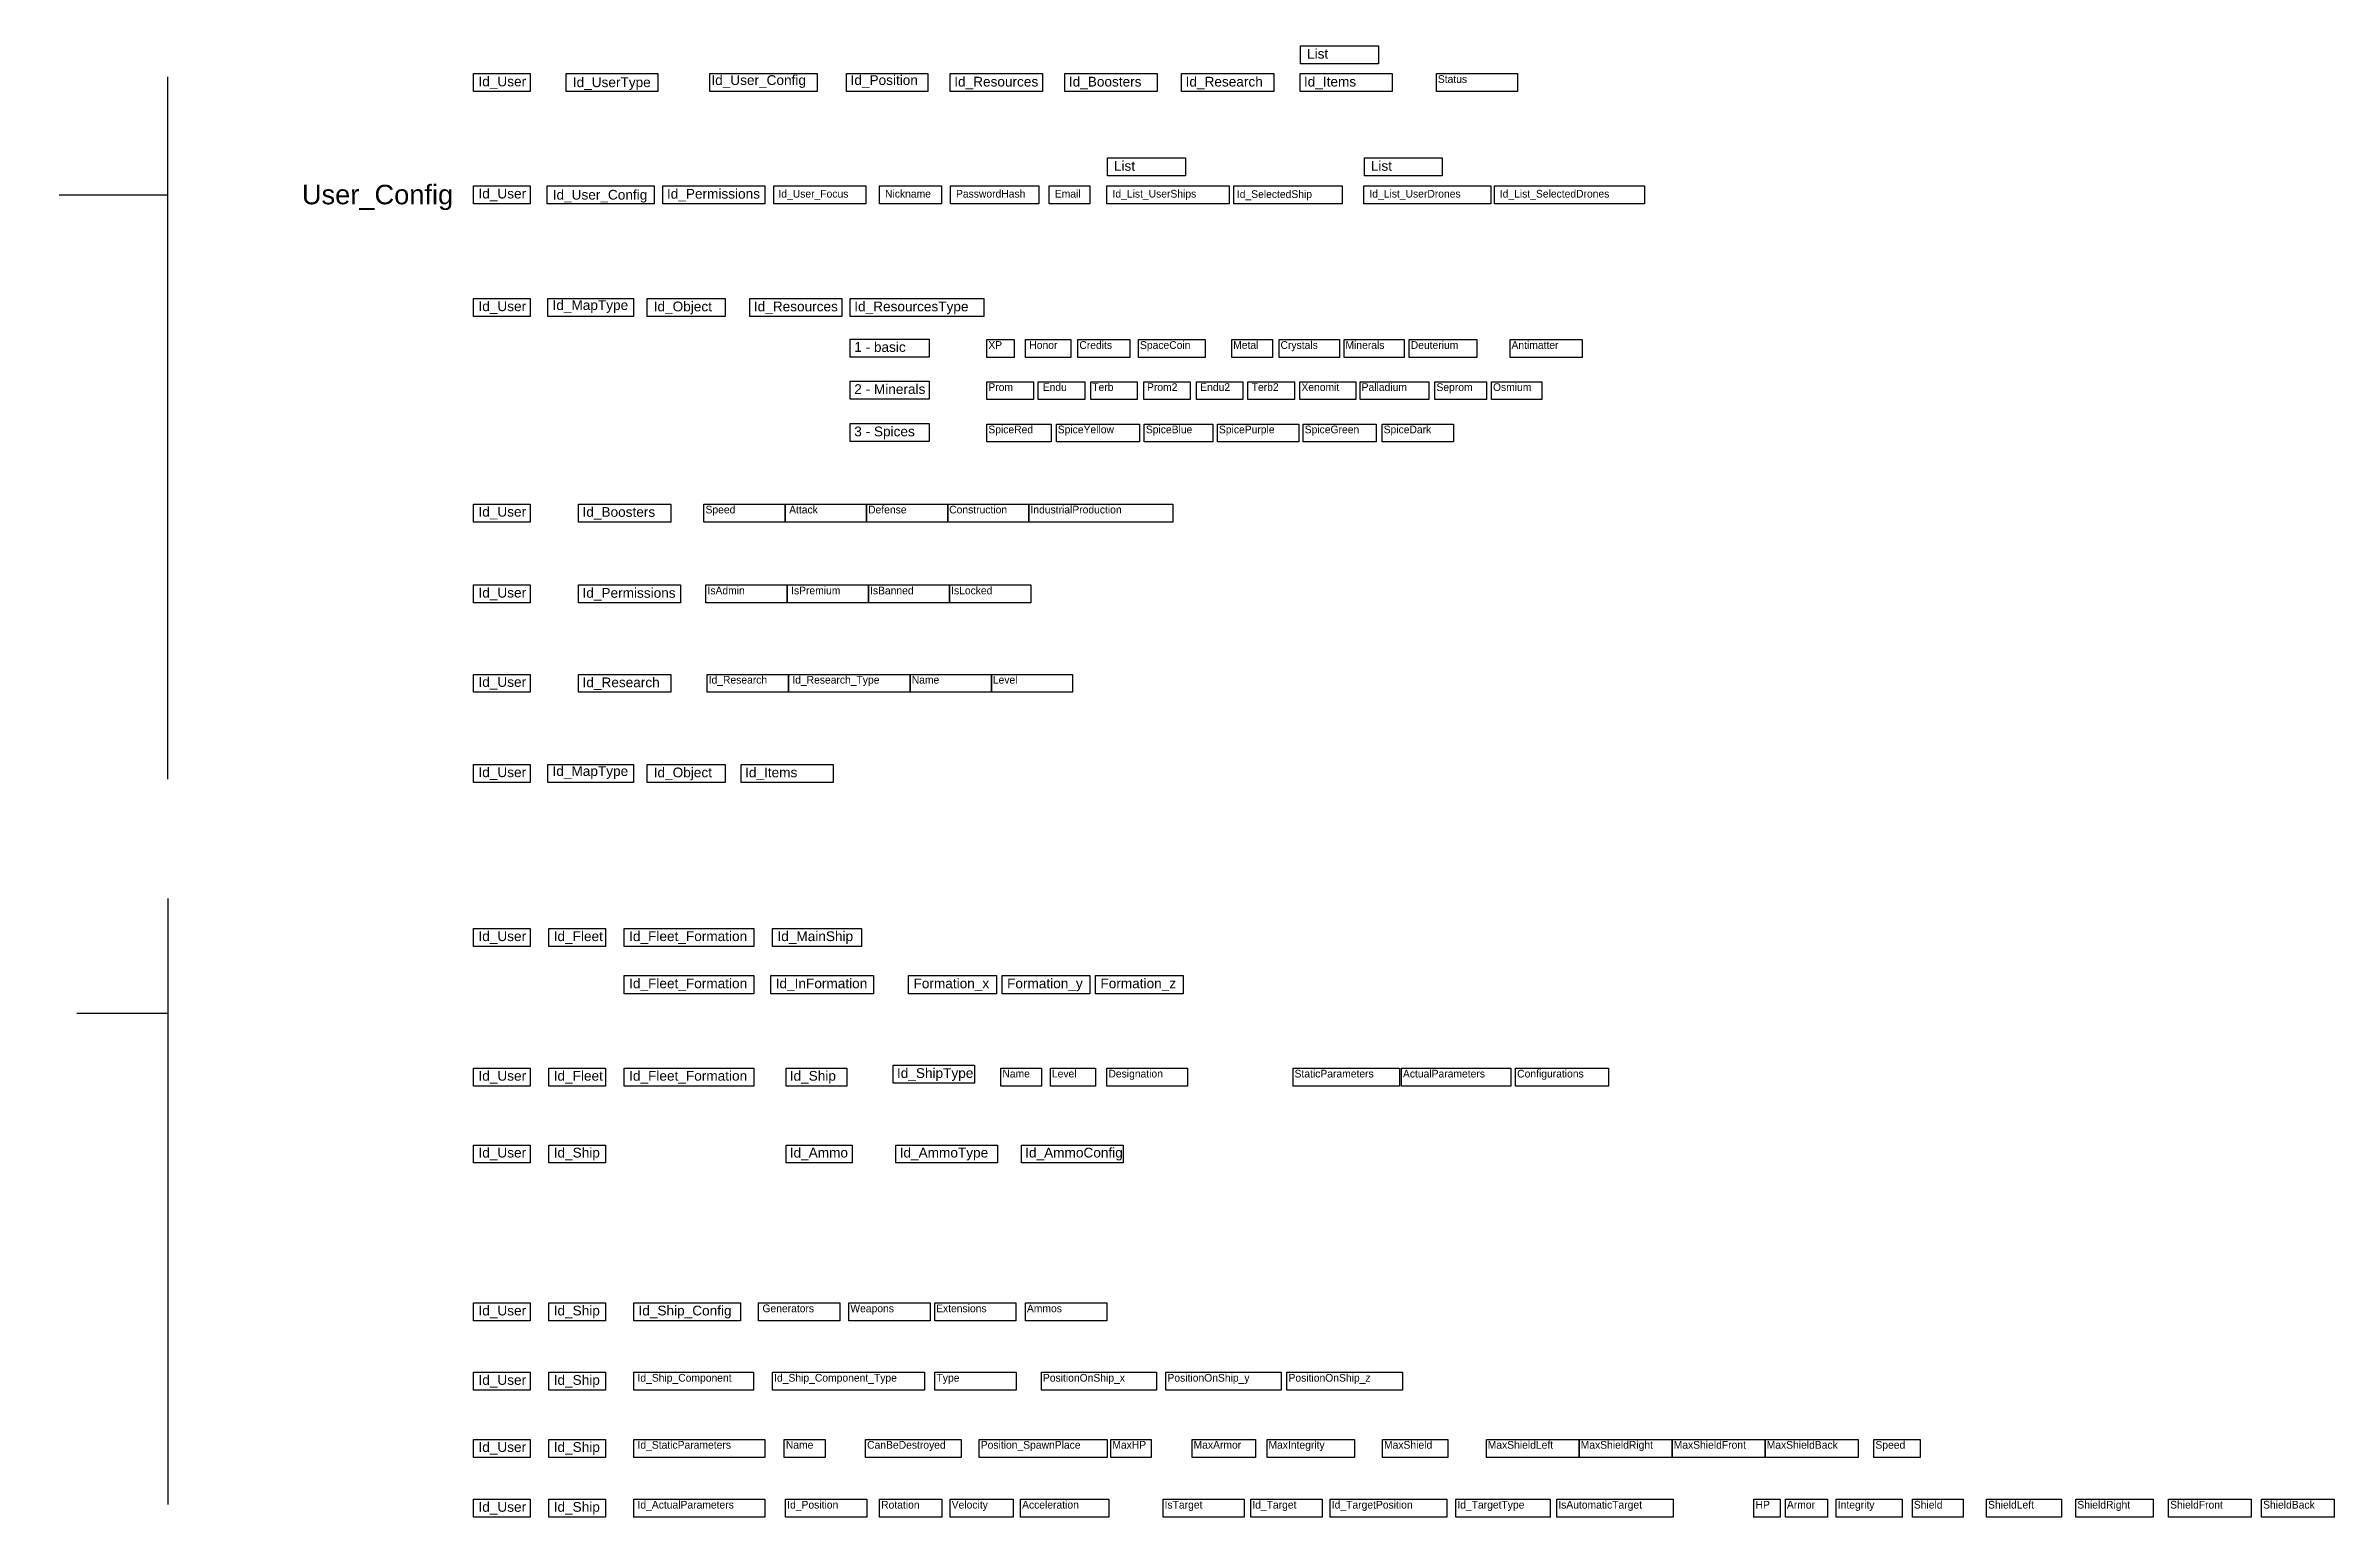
# Model space of a CAD drawing. Header units: millimetres. Extents: x 33057 to 249580, y -15894 to 47997.
# Drawn here: x 53158 to 64899, y 15854 to 23401 of the extents above; entities that cross this region are included whole.
import ezdxf

# ---------------------------------------------------------------- set-up
doc = ezdxf.new("R2010")
doc.units = ezdxf.units.MM
doc.layers.add('Obrys', color=253, linetype='Continuous', lineweight=30)
doc.layers.add('základní', color=4, linetype='Continuous')
doc.styles.get("Standard").update_dxf_attribs({"font": 'arial.ttf'})

msp = doc.modelspace()

# ---------------------------------------------------------------- texts
at = {"layer": 'Obrys', "color": 252, "true_color": 0x939598, "char_height": 50, "attachment_point": 1}
for s, insert in [('List', (59629, 23385)), ('List', (58638, 22810)), ('List', (59956, 22810)), ('Id_MapType', (55758, 22096)), ('Id_Object', (56277, 22089)), ('Id_MapType', (55758, 19706)), ('Id_Object', (56277, 19699))]:
    msp.add_mtext_dynamic_manual_height_columns(s, width=383.88, gutter_width=12.5, heights=[80.7], dxfattribs=dict(at, insert=insert))
at = {"layer": 'Obrys', "color": 215, "true_color": 0xa953a0, "attachment_point": 1}
for s, insert, char_height in [('Id_User_Config', (56573, 23250), 50), ('User_Config', (54472, 22688), 100), ('Id_User_Config', (55759, 22662), 50), ('Id_AmmoConfig', (58183, 17749), 50)]:
    msp.add_mtext_dynamic_manual_height_columns(s, width=383.88, gutter_width=12.5, heights=[80.7], dxfattribs=dict(at, insert=insert, char_height=char_height))
at = {"layer": 'Obrys', "color": 85, "true_color": 0x58ba48, "insert": (57287, 23250), "char_height": 50, "attachment_point": 1}
msp.add_mtext_dynamic_manual_height_columns('Id_Position', width=383.88, gutter_width=12.5, heights=[80.7], dxfattribs=at)
at = {"layer": 'Obrys', "color": 30, "true_color": 0xf8991e, "char_height": 50, "attachment_point": 1}
for s, insert in [('{\\fCascadia Mono|b0|i0|c238|p49;\\H0.79167x;\\C96;\\c32768;Status}', (60300, 23250)), ('{\\fCascadia Mono|b0|i0|c238|p49;\\H0.79167x;\\C96;\\c32768;Id_User_Focus}', (56917, 22662)), ('{\\fCascadia Mono|b0|i0|c238|p49;\\H0.79167x;\\C96;\\c32768;Honor}', (58204, 21886)), ('{\\fCascadia Mono|b0|i0|c238|p49;\\H0.79167x;\\C96;\\c32768;Credits}', (58461, 21886)), ('{\\fCascadia Mono|b0|i0|c238|p49;\\H0.79167x;\\C96;\\c32768;Attack}', (56972, 21042)), ('{\\fCascadia Mono|b0|i0|c238|p49;\\H0.79167x;\\C96;\\c32768;Defense}', (57377, 21042)), ('{\\fCascadia Mono|b0|i0|c238|p49;\\H0.79167x;\\C96;\\c32768;IsPremium}', (56982, 20627)), ('{\\fCascadia Mono|b0|i0|c238|p49;\\H0.79167x;\\C96;\\c32768;IsBanned}', (57387, 20627)), ('{\\fCascadia Mono|b0|i0|c238|p49;\\H0.79167x;\\C96;\\c32768;Id_Research_Type}', (56988, 20169)), ('{\\fCascadia Mono|b0|i0|c238|p49;\\H0.79167x;\\C96;\\c32768;Name}', (57601, 20169)), ('{\\fCascadia Mono|b0|i0|c238|p49;\\H0.79167x;\\C96;\\c32768;Generators}', (56835, 16945)), ('{\\fCascadia Mono|b0|i0|c238|p49;\\H0.79167x;\\C96;\\c32768;Weapons}', (57286, 16945)), ('{\\fCascadia Mono|b0|i0|c238|p49;\\H0.79167x;\\C96;\\c32768;Id_Ship_Component_Type}', (56895, 16589)), ('{\\fCascadia Mono|b0|i0|c238|p49;\\H0.79167x;\\C96;\\c32768;Name}', (56955, 16245))]:
    msp.add_mtext_dynamic_manual_height_columns(s, width=383.88, gutter_width=12.5, heights=[80.7], dxfattribs=dict(at, insert=insert))
at = {"layer": 'Obrys', "color": 52, "true_color": 0xc8c92d, "char_height": 50, "attachment_point": 1}
for s, insert in [('Id_User', (55378, 23243)), ('Id_UserType', (55862, 23239)), ('Id_User', (55378, 22668)), ('Id_User', (55378, 22090)), ('Id_User', (55378, 21036)), ('Id_User', (55378, 20621)), ('Id_User', (55378, 20163)), ('Id_User', (55378, 19700)), ('Id_User', (55378, 18859)), ('Id_User', (55378, 18143)), ('Id_User', (55378, 17749)), ('Id_User', (55378, 16939)), ('Id_User', (55378, 16583)), ('Id_User', (55378, 16239)), ('Id_User', (55378, 15932))]:
    msp.add_mtext_dynamic_manual_height_columns(s, width=383.88, gutter_width=12.5, heights=[80.7], dxfattribs=dict(at, insert=insert))
at = {"layer": 'Obrys', "color": 31, "true_color": 0xfecc66, "char_height": 50, "attachment_point": 1}
for s, insert in [('Id_Resources', (57819, 23242)), ('Id_Boosters', (58407, 23242)), ('Id_Research', (59006, 23242)), ('Id_Items', (59613, 23242)), ('Id_Permissions', (56345, 22667)), ('Id_Resources', (56791, 22089)), ('Id_ResourcesType', (57306, 22089)), ('1 - basic', (57306, 21881)), ('2 - Minerals', (57306, 21665)), ('3 - Spices', (57306, 21448)), ('Id_Boosters', (55912, 21035)), ('Id_Permissions', (55912, 20620)), ('Id_Research', (55912, 20161)), ('Id_Items', (56746, 19699))]:
    msp.add_mtext_dynamic_manual_height_columns(s, width=383.88, gutter_width=12.5, heights=[80.7], dxfattribs=dict(at, insert=insert))
at = {"layer": 'Obrys', "color": 114, "true_color": 0x139b48, "char_height": 50, "attachment_point": 1}
for s, width, insert in [('{\\fCascadia Mono|b0|i0|c238|p49;\\H0.79167x;\\C96;\\c32768;Nickname}', 383.88, (57464, 22662)), ('{\\fCascadia Mono|b0|i0|c238|p49;\\H0.79167x;\\C96;\\c32768;PasswordHash}', 383.88, (57828, 22662)), ('{\\fCascadia Mono|b0|i0|c238|p49;\\H0.79167x;\\C96;\\c32768;Email}', 383.88, (58335, 22662)), ('{\\fCascadia Mono|b0|i0|c238|p49;\\H0.79167x;\\C96;\\c32768;Id_List_UserShips}', 383.88, (58631, 22662)), ('{\\fCascadia Mono|b0|i0|c238|p49;\\H0.79167x;\\C96;\\c32768;Id_SelectedShip}', 383.88, (59269, 22660)), ('{\\fCascadia Mono|b0|i0|c238|p49;\\H0.79167x;\\C96;\\c32768;Id_List_UserDrones}', 383.88, (59949, 22662)), ('{\\fCascadia Mono|b0|i0|c238|p49;\\H0.79167x;\\C96;\\c32768;Id_List_SelectedDrones}', 383.88, (60618, 22662)), ('{\\fCascadia Mono|b0|i0|c238|p49;\\H0.79167x;\\C96;\\c32768;XP}', 383.88, (57994, 21886)), ('{\\fCascadia Mono|b0|i0|c238|p49;\\H0.79167x;\\C96;\\c32768;SpaceCoin}', 383.88, (58772, 21886)), ('{\\fCascadia Mono|b0|i0|c238|p49;\\H0.79167x;\\C96;\\c32768;Metal}', 383.88, (59250, 21886)), ('{\\fCascadia Mono|b0|i0|c238|p49;\\H0.79167x;\\C96;\\c32768;Crystals}', 383.88, (59493, 21886)), ('{\\fCascadia Mono|b0|i0|c238|p49;\\H0.79167x;\\C96;\\c32768;Minerals}', 383.88, (59826, 21886)), ('{\\fCascadia Mono|b0|i0|c238|p49;\\H0.79167x;\\C96;\\c32768;Deuterium}', 383.88, (60161, 21886)), ('{\\fCascadia Mono|b0|i0|c238|p49;\\H0.79167x;\\C96;\\c32768;Antimatter}', 383.88, (60678, 21886)), ('{\\fCascadia Mono|b0|i0|c238|p49;\\H0.79167x;\\C96;\\c32768;Prom}', 383.88, (57994, 21670)), ('{\\fCascadia Mono|b0|i0|c238|p49;\\H0.79167x;\\C96;\\c32768;Endu}', 383.88, (58273, 21670)), ('{\\fCascadia Mono|b0|i0|c238|p49;\\H0.79167x;\\C96;\\c32768;Terb}', 383.88, (58527, 21670)), ('{\\fCascadia Mono|b0|i0|c238|p49;\\H0.79167x;\\C96;\\c32768;Prom2}', 383.88, (58808, 21670)), ('{\\fCascadia Mono|b0|i0|c238|p49;\\H0.79167x;\\C96;\\c32768;Endu2}', 383.88, (59081, 21670)), ('{\\fCascadia Mono|b0|i0|c238|p49;\\H0.79167x;\\C96;\\c32768;Terb2}', 383.88, (59345, 21670)), ('{\\fCascadia Mono|b0|i0|c238|p49;\\H0.79167x;\\C96;\\c32768;Xenomit}', 383.88, (59600, 21670)), ('{\\fCascadia Mono|b0|i0|c238|p49;\\H0.79167x;\\C96;\\c32768;Palladium}', 383.88, (59909, 21670)), ('{\\fCascadia Mono|b0|i0|c238|p49;\\H0.79167x;\\C96;\\c32768;Seprom}', 383.88, (60293, 21670)), ('{\\fCascadia Mono|b0|i0|c238|p49;\\H0.79167x;\\C96;\\c32768;Osmium}', 383.88, (60583, 21670)), ('{\\fCascadia Mono|b0|i0|c238|p49;\\H0.79167x;\\C96;\\c32768;SpiceRed}', 383.88, (57994, 21453)), ('{\\fCascadia Mono|b0|i0|c238|p49;\\H0.79167x;\\C96;\\c32768;SpiceYellow}', 383.88, (58350, 21453)), ('{\\fCascadia Mono|b0|i0|c238|p49;\\H0.79167x;\\C96;\\c32768;SpiceBlue}', 383.88, (58802, 21453)), ('{\\fCascadia Mono|b0|i0|c238|p49;\\H0.79167x;\\C96;\\c32768;SpicePurple}', 383.88, (59177, 21453)), ('{\\fCascadia Mono|b0|i0|c238|p49;\\H0.79167x;\\C96;\\c32768;SpiceGreen}', 383.88, (59617, 21453)), ('{\\fCascadia Mono|b0|i0|c238|p49;\\H0.79167x;\\C96;\\c32768;SpiceDark}', 383.88, (60022, 21453)), ('{\\fCascadia Mono|b0|i0|c238|p49;\\H0.79167x;\\C96;\\c32768;Speed}', 383.88, (56543, 21042)), ('{\\fCascadia Mono|b0|i0|c238|p49;\\H0.79167x;\\C96;\\c32768;Construction}', 383.88, (57793, 21042)), ('{\\fCascadia Mono|b0|i0|c238|p49;\\H0.79167x;\\C96;\\c32768;IndustrialProduction}', 383.88, (58210, 21042)), ('{\\fCascadia Mono|b0|i0|c238|p49;\\H0.79167x;\\C96;\\c32768;IsAdmin}', 383.88, (56553, 20627)), ('{\\fCascadia Mono|b0|i0|c238|p49;\\H0.79167x;\\C96;\\c32768;IsLocked}', 383.88, (57803, 20627)), ('{\\fCascadia Mono|b0|i0|c238|p49;\\H0.79167x;\\C96;\\c32768;Id_Research}', 383.88, (56559, 20169)), ('{\\fCascadia Mono|b0|i0|c238|p49;\\H0.79167x;\\C96;\\c32768;Level}', 383.88, (58017, 20169)), ('Id_Ship', 383.88, (56975, 18143)), ('Id_ShipType', 383.88, (57525, 18157)), ('{\\fCascadia Mono|b0|i0|c238|p49;\\H0.79167x;\\C96;\\c32768;Name}', 383.88, (58066, 18149)), ('{\\fCascadia Mono|b0|i0|c238|p49;\\H0.79167x;\\C96;\\c32768;Level}', 383.88, (58320, 18149)), ('{\\fCascadia Mono|b0|i0|c238|p49;\\H0.79167x;\\C96;\\c32768;Designation}', 383.88, (58610, 18149)), ('{\\fCascadia Mono|b0|i0|c238|p49;\\H0.79167x;\\C96;\\c32768;StaticParameters}', 383.88, (59565, 18149)), ('{\\fCascadia Mono|b0|i0|c238|p49;\\H0.79167x;\\C96;\\c32768;ActualParameters}', 383.88, (60121, 18149)), ('{\\fCascadia Mono|b0|i0|c238|p49;\\H0.79167x;\\C96;\\c32768;Configurations}', 383.88, (60707, 18149)), ('Id_Ammo', 383.88, (56975, 17749)), ('Id_AmmoType', 383.88, (57539, 17749)), ('{\\fCascadia Mono|b0|i0|c238|p49;\\H0.79167x;\\C96;\\c32768;Extensions}', 383.88, (57726, 16945)), ('{\\fCascadia Mono|b0|i0|c238|p49;\\H0.79167x;\\C96;\\c32768;Ammos}', 383.88, (58192, 16945)), ('{\\fCascadia Mono|b0|i0|c238|p49;\\H0.79167x;\\C96;\\c32768;Type}', 383.88, (57728, 16589)), ('{\\fCascadia Mono|b0|i0|c238|p49;\\H0.79167x;\\C96;\\c32768;PositionOnShip_x}', 383.88, (58274, 16589)), ('{\\fCascadia Mono|b0|i0|c238|p49;\\H0.79167x;\\C96;\\c32768;PositionOnShip_y}', 383.88, (58913, 16589)), ('{\\fCascadia Mono|b0|i0|c238|p49;\\H0.79167x;\\C96;\\c32768;PositionOnShip_z}', 383.88, (59534, 16589)), ('{\\fCascadia Mono|b0|i0|c238|p49;\\H0.79167x;\\C96;\\c32768;CanBeDestroyed}', 383.88, (57372, 16245)), ('{\\fCascadia Mono|b0|i0|c238|p49;\\H0.79167x;\\C96;\\c32768;Position_SpawnPlace}', 383.88, (57955, 16245)), ('{\\fCascadia Mono|b0|i0|c238|p49;\\H0.79167x;\\C96;\\c32768;MaxHP}', 383.88, (58630, 16245)), ('{\\fCascadia Mono|b0|i0|c238|p49;\\H0.79167x;\\C96;\\c32768;MaxArmor}', 436.59, (59047, 16245)), ('{\\fCascadia Mono|b0|i0|c238|p49;\\H0.79167x;\\C96;\\c32768;MaxIntegrity}', 383.88, (59431, 16245)), ('{\\fCascadia Mono|b0|i0|c238|p49;\\H0.79167x;\\C96;\\c32768;MaxShield}', 383.88, (60024, 16245)), ('{\\fCascadia Mono|b0|i0|c238|p49;\\H0.79167x;\\C96;\\c32768;MaxShieldLeft}', 383.88, (60556, 16245)), ('{\\fCascadia Mono|b0|i0|c238|p49;\\H0.79167x;\\C96;\\c32768;MaxShieldRight}', 383.88, (61033, 16245)), ('{\\fCascadia Mono|b0|i0|c238|p49;\\H0.79167x;\\C96;\\c32768;MaxShieldFront}', 383.88, (61510, 16245)), ('{\\fCascadia Mono|b0|i0|c238|p49;\\H0.79167x;\\C96;\\c32768;MaxShieldBack}', 383.88, (61987, 16245)), ('{\\fCascadia Mono|b0|i0|c238|p49;\\H0.79167x;\\C96;\\c32768;Speed}', 383.88, (62545, 16245)), ('{\\fCascadia Mono|b0|i0|c238|p49;\\H0.79167x;\\C96;\\c32768;Id_Position}', 383.88, (56962, 15938)), ('{\\fCascadia Mono|b0|i0|c238|p49;\\H0.79167x;\\C96;\\c32768;Rotation}', 383.88, (57444, 15938)), ('{\\fCascadia Mono|b0|i0|c238|p49;\\H0.79167x;\\C96;\\c32768;Velocity}', 383.88, (57806, 15938)), ('{\\fCascadia Mono|b0|i0|c238|p49;\\H0.79167x;\\C96;\\c32768;Acceleration}', 383.88, (58167, 15938)), ('{\\fCascadia Mono|b0|i0|c238|p49;\\H0.79167x;\\C96;\\c32768;IsTarget}', 383.88, (58898, 15938)), ('{\\fCascadia Mono|b0|i0|c238|p49;\\H0.79167x;\\C96;\\c32768;Id_Target}', 383.88, (59348, 15938)), ('{\\fCascadia Mono|b0|i0|c238|p49;\\H0.79167x;\\C96;\\c32768;Id_TargetPosition}', 383.88, (59756, 15938)), ('{\\fCascadia Mono|b0|i0|c238|p49;\\H0.79167x;\\C96;\\c32768;Id_TargetType}', 383.88, (60400, 15938)), ('{\\fCascadia Mono|b0|i0|c238|p49;\\H0.79167x;\\C96;\\c32768;IsAutomaticTarget}', 383.88, (60918, 15938)), ('{\\fCascadia Mono|b0|i0|c238|p49;\\H0.79167x;\\C96;\\c32768;HP}', 383.88, (61930, 15938)), ('{\\fCascadia Mono|b0|i0|c238|p49;\\H0.79167x;\\C96;\\c32768;Armor}', 383.88, (62091, 15938)), ('{\\fCascadia Mono|b0|i0|c238|p49;\\H0.79167x;\\C96;\\c32768;Integrity}', 383.88, (62352, 15938)), ('{\\fCascadia Mono|b0|i0|c238|p49;\\H0.79167x;\\C96;\\c32768;Shield}', 383.88, (62742, 15938)), ('{\\fCascadia Mono|b0|i0|c238|p49;\\H0.79167x;\\C96;\\c32768;ShieldLeft}', 383.88, (63123, 15938)), ('{\\fCascadia Mono|b0|i0|c238|p49;\\H0.79167x;\\C96;\\c32768;ShieldRight}', 383.88, (63581, 15938)), ('{\\fCascadia Mono|b0|i0|c238|p49;\\H0.79167x;\\C96;\\c32768;ShieldFront}', 383.88, (64057, 15938)), ('{\\fCascadia Mono|b0|i0|c238|p49;\\H0.79167x;\\C96;\\c32768;ShieldBack}', 383.88, (64534, 15938))]:
    msp.add_mtext_dynamic_manual_height_columns(s, width=width, gutter_width=12.5, heights=[80.7], dxfattribs=dict(at, insert=insert))
at = {"layer": 'Obrys', "color": 3, "char_height": 50, "attachment_point": 1}
for s, insert in [('Id_Fleet', (55764, 18859)), ('Id_Fleet_Formation', (56151, 18859)), ('Id_MainShip', (56912, 18859)), ('Id_Fleet_Formation', (56151, 18617)), ('Id_InFormation', (56903, 18617)), ('Formation_x', (57610, 18617)), ('Formation_y', (58090, 18617)), ('Formation_z', (58569, 18617)), ('Id_Fleet', (55764, 18143)), ('Id_Fleet_Formation', (56151, 18143)), ('Id_Ship', (55764, 17749)), ('Id_Ship', (55764, 16939)), ('Id_Ship_Config', (56199, 16939)), ('Id_Ship', (55764, 16583)), ('{\\fCascadia Mono|b0|i0|c238|p49;\\H0.79167x;\\C96;\\c32768;Id_Ship_Component}', (56194, 16589)), ('Id_Ship', (55764, 16239)), ('{\\fCascadia Mono|b0|i0|c238|p49;\\H0.79167x;\\C96;\\c32768;Id_StaticParameters}', (56194, 16245)), ('Id_Ship', (55764, 15932)), ('{\\fCascadia Mono|b0|i0|c238|p49;\\H0.79167x;\\C96;\\c32768;Id_ActualParameters}', (56194, 15938))]:
    msp.add_mtext_dynamic_manual_height_columns(s, width=383.88, gutter_width=12.5, heights=[80.7], dxfattribs=dict(at, insert=insert))

# ---------------------------------------------------------------- linework, layer by layer
at = {"layer": 'základní', "color": 7, "lineweight": 30, "true_color": 0xffffff}
for p, q in [((53784, 19639), (53784, 23241)), ((53784, 22634), (53227, 22634)), ((53784, 19027), (53784, 15919)), ((53784, 18437), (53317, 18437))]:
    msp.add_line(p, q, dxfattribs=at)
at = {"layer": 'základní', "color": 252, "lineweight": 30, "true_color": 0x939598}
for points in [[(59596, 23401), (59996, 23401), (59996, 23309), (59596, 23309)], [(58605, 22826), (59005, 22826), (59005, 22734), (58605, 22734)], [(59923, 22826), (60323, 22826), (60323, 22734), (59923, 22734)], [(55734, 22105), (56174, 22105), (56174, 22012), (55734, 22012)], [(56244, 22105), (56644, 22105), (56644, 22012), (56244, 22012)], [(55734, 19715), (56174, 19715), (56174, 19622), (55734, 19622)], [(56244, 19715), (56644, 19715), (56644, 19622), (56244, 19622)]]:
    msp.add_lwpolyline(points, close=True, dxfattribs=at)
at = {"layer": 'základní', "color": 30, "lineweight": 30, "true_color": 0xf8991e}
for points in [[(55353, 23258), (55643, 23258), (55643, 23166), (55353, 23166)], [(56771, 22105), (57243, 22105), (57243, 22012), (56771, 22012)], [(55892, 21050), (56365, 21050), (56365, 20958), (55892, 20958)], [(55892, 20636), (56414, 20636), (56414, 20544), (55892, 20544)], [(55892, 20177), (56365, 20177), (56365, 20085), (55892, 20085)], [(56725, 19715), (57198, 19715), (57198, 19622), (56725, 19622)], [(55739, 18873), (56029, 18873), (56029, 18781), (55739, 18781)], [(56126, 18632), (56791, 18632), (56791, 18539), (56126, 18539)], [(56956, 18157), (57268, 18157), (57268, 18065), (56956, 18065)], [(56956, 17763), (57296, 17763), (57296, 17671), (56956, 17671)], [(56175, 16953), (56723, 16953), (56723, 16861), (56175, 16861)], [(56175, 16598), (56789, 16598), (56789, 16505), (56175, 16505)], [(56175, 16253), (56848, 16253), (56848, 16161), (56175, 16161)], [(56175, 15946), (56848, 15946), (56848, 15854), (56175, 15854)]]:
    msp.add_lwpolyline(points, close=True, dxfattribs=at)
at = {"layer": 'základní', "color": 52, "lineweight": 30, "true_color": 0xc8c92d}
for points in [[(55828, 23258), (56299, 23258), (56299, 23166), (55828, 23166)], [(55353, 22683), (55643, 22683), (55643, 22590), (55353, 22590)], [(55353, 22105), (55643, 22105), (55643, 22012), (55353, 22012)], [(55353, 21050), (55643, 21050), (55643, 20958), (55353, 20958)], [(55353, 20636), (55643, 20636), (55643, 20544), (55353, 20544)], [(55353, 20177), (55643, 20177), (55643, 20085), (55353, 20085)], [(55353, 19715), (55643, 19715), (55643, 19622), (55353, 19622)], [(55353, 18873), (55643, 18873), (55643, 18781), (55353, 18781)], [(55353, 18157), (55643, 18157), (55643, 18065), (55353, 18065)], [(55353, 17763), (55643, 17763), (55643, 17671), (55353, 17671)], [(55353, 16953), (55643, 16953), (55643, 16861), (55353, 16861)], [(55353, 16598), (55643, 16598), (55643, 16505), (55353, 16505)], [(55353, 16253), (55643, 16253), (55643, 16161), (55353, 16161)], [(55353, 15946), (55643, 15946), (55643, 15854), (55353, 15854)]]:
    msp.add_lwpolyline(points, close=True, dxfattribs=at)
at = {"layer": 'základní', "lineweight": 30}
for points in [[(56565, 23258), (57115, 23258), (57115, 23166), (56565, 23166)], [(57267, 23258), (57684, 23258), (57684, 23166), (57267, 23166)], [(57798, 23258), (58271, 23258), (58271, 23166), (57798, 23166)], [(58387, 23258), (58860, 23258), (58860, 23166), (58387, 23166)], [(58985, 23258), (59458, 23258), (59458, 23166), (58985, 23166)], [(59593, 23258), (60066, 23258), (60066, 23166), (59593, 23166)], [(60293, 23258), (60709, 23258), (60709, 23166), (60293, 23166)], [(56324, 22683), (56847, 22683), (56847, 22590), (56324, 22590)], [(56893, 22683), (57365, 22683), (57365, 22590), (56893, 22590)], [(57435, 22683), (57754, 22683), (57754, 22590), (57435, 22590)], [(57799, 22683), (58253, 22683), (58253, 22590), (57799, 22590)], [(58306, 22683), (58515, 22683), (58515, 22590), (58306, 22590)], [(58602, 22683), (59230, 22683), (59230, 22590), (58602, 22590)], [(59253, 22683), (59810, 22683), (59810, 22590), (59253, 22590)], [(59920, 22683), (60572, 22683), (60572, 22590), (59920, 22590)], [(60590, 22683), (61361, 22683), (61361, 22590), (60590, 22590)], [(57285, 22105), (57971, 22105), (57971, 22012), (57285, 22012)], [(57285, 21896), (57691, 21896), (57691, 21804), (57285, 21804)], [(57987, 21895), (58126, 21895), (58126, 21803), (57987, 21803)], [(58184, 21895), (58417, 21895), (58417, 21803), (58184, 21803)], [(58453, 21895), (58720, 21895), (58720, 21803), (58453, 21803)], [(58764, 21895), (59106, 21895), (59106, 21803), (58764, 21803)], [(59243, 21895), (59451, 21895), (59451, 21803), (59243, 21803)], [(59486, 21895), (59796, 21895), (59796, 21803), (59486, 21803)], [(59819, 21895), (60127, 21895), (60127, 21803), (59819, 21803)], [(60153, 21895), (60500, 21895), (60500, 21803), (60153, 21803)], [(60671, 21895), (61040, 21895), (61040, 21803), (60671, 21803)], [(57285, 21681), (57691, 21681), (57691, 21589), (57285, 21589)], [(57285, 21463), (57691, 21463), (57691, 21371), (57285, 21371)], [(56535, 21050), (56952, 21050), (56952, 20958), (56535, 20958)], [(56952, 21050), (57369, 21050), (57369, 20958), (56952, 20958)], [(57369, 21050), (57786, 21050), (57786, 20958), (57369, 20958)], [(57786, 21050), (58202, 21050), (58202, 20958), (57786, 20958)], [(58202, 21050), (58940, 21050), (58940, 20958), (58202, 20958)], [(56545, 20636), (56962, 20636), (56962, 20544), (56545, 20544)], [(56962, 20636), (57379, 20636), (57379, 20544), (56962, 20544)], [(57379, 20636), (57795, 20636), (57795, 20544), (57379, 20544)], [(57795, 20636), (58212, 20636), (58212, 20544), (57795, 20544)], [(56551, 20177), (56968, 20177), (56968, 20085), (56551, 20085)], [(56968, 20177), (57593, 20177), (57593, 20085), (56968, 20085)], [(57593, 20177), (58010, 20177), (58010, 20085), (57593, 20085)], [(58010, 20177), (58426, 20177), (58426, 20085), (58010, 20085)], [(57506, 18172), (57923, 18172), (57923, 18080), (57506, 18080)], [(58058, 18157), (58267, 18157), (58267, 18065), (58058, 18065)], [(58312, 18157), (58544, 18157), (58544, 18065), (58312, 18065)], [(58602, 18157), (59015, 18157), (59015, 18065), (58602, 18065)], [(57520, 17763), (58041, 17763), (58041, 17671), (57520, 17671)], [(56815, 16953), (57232, 16953), (57232, 16861), (56815, 16861)], [(57279, 16953), (57695, 16953), (57695, 16861), (57279, 16861)], [(57719, 16953), (58135, 16953), (58135, 16861), (57719, 16861)], [(58184, 16953), (58601, 16953), (58601, 16861), (58184, 16861)], [(56887, 16598), (57667, 16598), (57667, 16505), (56887, 16505)], [(57720, 16598), (58137, 16598), (58137, 16505), (57720, 16505)], [(58266, 16598), (58857, 16598), (58857, 16505), (58266, 16505)], [(58905, 16598), (59496, 16598), (59496, 16505), (58905, 16505)], [(59526, 16598), (60118, 16598), (60118, 16505), (59526, 16505)], [(56947, 16253), (57156, 16253), (57156, 16161), (56947, 16161)], [(57364, 16253), (57855, 16253), (57855, 16161), (57364, 16161)], [(57947, 16253), (58604, 16253), (58604, 16161), (57947, 16161)], [(58622, 16253), (58830, 16253), (58830, 16161), (58622, 16161)], [(59039, 16253), (59365, 16253), (59365, 16161), (59039, 16161)], [(59424, 16253), (59873, 16253), (59873, 16161), (59424, 16161)], [(60016, 16253), (60352, 16253), (60352, 16161), (60016, 16161)], [(60549, 16253), (61025, 16253), (61025, 16161), (60549, 16161)], [(61025, 16253), (61502, 16253), (61502, 16161), (61025, 16161)], [(61502, 16253), (61979, 16253), (61979, 16161), (61502, 16161)], [(61979, 16253), (62456, 16253), (62456, 16161), (61979, 16161)], [(62537, 16253), (62775, 16253), (62775, 16161), (62537, 16161)], [(56954, 15946), (57371, 15946), (57371, 15854), (56954, 15854)], [(57436, 15946), (57756, 15946), (57756, 15854), (57436, 15854)], [(57798, 15946), (58122, 15946), (58122, 15854), (57798, 15854)], [(58159, 15946), (58612, 15946), (58612, 15854), (58159, 15854)], [(58890, 15946), (59307, 15946), (59307, 15854), (58890, 15854)], [(59341, 15946), (59707, 15946), (59707, 15854), (59341, 15854)], [(59748, 15946), (60347, 15946), (60347, 15854), (59748, 15854)], [(60392, 15946), (60876, 15946), (60876, 15854), (60392, 15854)], [(60910, 15946), (61508, 15946), (61508, 15854), (60910, 15854)], [(61922, 15946), (62057, 15946), (62057, 15854), (61922, 15854)], [(62083, 15946), (62299, 15946), (62299, 15854), (62083, 15854)], [(62344, 15946), (62683, 15946), (62683, 15854), (62344, 15854)], [(62735, 15946), (62996, 15946), (62996, 15854), (62735, 15854)], [(63115, 15946), (63499, 15946), (63499, 15854), (63115, 15854)], [(63573, 15946), (63970, 15946), (63970, 15854), (63573, 15854)], [(64049, 15946), (64473, 15946), (64473, 15854), (64049, 15854)], [(64526, 15946), (64899, 15946), (64899, 15854), (64526, 15854)]]:
    msp.add_lwpolyline(points, close=True, dxfattribs=at)
at = {"layer": 'základní', "color": 215, "lineweight": 30, "true_color": 0xa953a0}
for points in [[(55730, 22683), (56280, 22683), (56280, 22590), (55730, 22590)], [(58164, 17763), (58685, 17763), (58685, 17671), (58164, 17671)]]:
    msp.add_lwpolyline(points, close=True, dxfattribs=at)
at = {"layer": 'základní', "color": 9, "lineweight": 30, "true_color": 0xafd9aa}
for points in [[(57987, 21678), (58225, 21678), (58225, 21586), (57987, 21586)], [(58250, 21678), (58489, 21678), (58489, 21586), (58250, 21586)], [(58519, 21678), (58757, 21678), (58757, 21586), (58519, 21586)], [(58791, 21678), (59030, 21678), (59030, 21586), (58791, 21586)], [(59061, 21678), (59300, 21678), (59300, 21586), (59061, 21586)], [(59326, 21678), (59564, 21678), (59564, 21586), (59326, 21586)], [(59592, 21678), (59880, 21678), (59880, 21586), (59592, 21586)], [(59901, 21678), (60254, 21678), (60254, 21586), (59901, 21586)], [(60285, 21678), (60550, 21678), (60550, 21586), (60285, 21586)], [(60575, 21678), (60834, 21678), (60834, 21586), (60575, 21586)]]:
    msp.add_lwpolyline(points, close=True, dxfattribs=at)
at = {"layer": 'základní', "color": 143, "lineweight": 30, "true_color": 0x7aafdf}
for points in [[(57987, 21461), (58316, 21461), (58316, 21369), (57987, 21369)], [(58343, 21461), (58769, 21461), (58769, 21369), (58343, 21369)], [(58794, 21461), (59146, 21461), (59146, 21369), (58794, 21369)], [(59169, 21461), (59586, 21461), (59586, 21369), (59169, 21369)], [(59609, 21461), (59983, 21461), (59983, 21369), (59609, 21369)], [(60014, 21461), (60380, 21461), (60380, 21369), (60014, 21369)]]:
    msp.add_lwpolyline(points, close=True, dxfattribs=at)
at = {"layer": 'základní', "color": 3, "lineweight": 30}
for points in [[(56126, 18873), (56791, 18873), (56791, 18781), (56126, 18781)], [(56887, 18873), (57343, 18873), (57343, 18781), (56887, 18781)], [(56878, 18632), (57404, 18632), (57404, 18539), (56878, 18539)], [(57585, 18632), (58035, 18632), (58035, 18539), (57585, 18539)], [(58065, 18632), (58515, 18632), (58515, 18539), (58065, 18539)], [(58544, 18632), (58994, 18632), (58994, 18539), (58544, 18539)], [(55739, 18157), (56029, 18157), (56029, 18065), (55739, 18065)], [(56126, 18157), (56791, 18157), (56791, 18065), (56126, 18065)], [(55739, 17763), (56029, 17763), (56029, 17671), (55739, 17671)], [(55739, 16953), (56029, 16953), (56029, 16861), (55739, 16861)], [(55739, 16598), (56029, 16598), (56029, 16505), (55739, 16505)], [(55739, 16253), (56029, 16253), (56029, 16161), (55739, 16161)], [(55739, 15946), (56029, 15946), (56029, 15854), (55739, 15854)]]:
    msp.add_lwpolyline(points, close=True, dxfattribs=at)
at = {"layer": 'základní', "color": 61, "lineweight": 30, "true_color": 0xe5e878}
for points in [[(59557, 18157), (60104, 18157), (60104, 18065), (59557, 18065)], [(60113, 18157), (60675, 18157), (60675, 18065), (60113, 18065)]]:
    msp.add_lwpolyline(points, close=True, dxfattribs=at)
at = {"layer": 'základní', "color": 217, "lineweight": 30, "true_color": 0x93278f}
msp.add_lwpolyline([(60699, 18157), (61176, 18157), (61176, 18065), (60699, 18065)], close=True, dxfattribs=at)

msp.set_redraw_order([(e.dxf.handle, doc.entitydb.next_handle()) for e in msp.query("TEXT MTEXT ATTDEF DIMENSION ARC_DIMENSION")])  # texts and dimensions are drawn at this point

doc.saveas('drawing.dxf')
